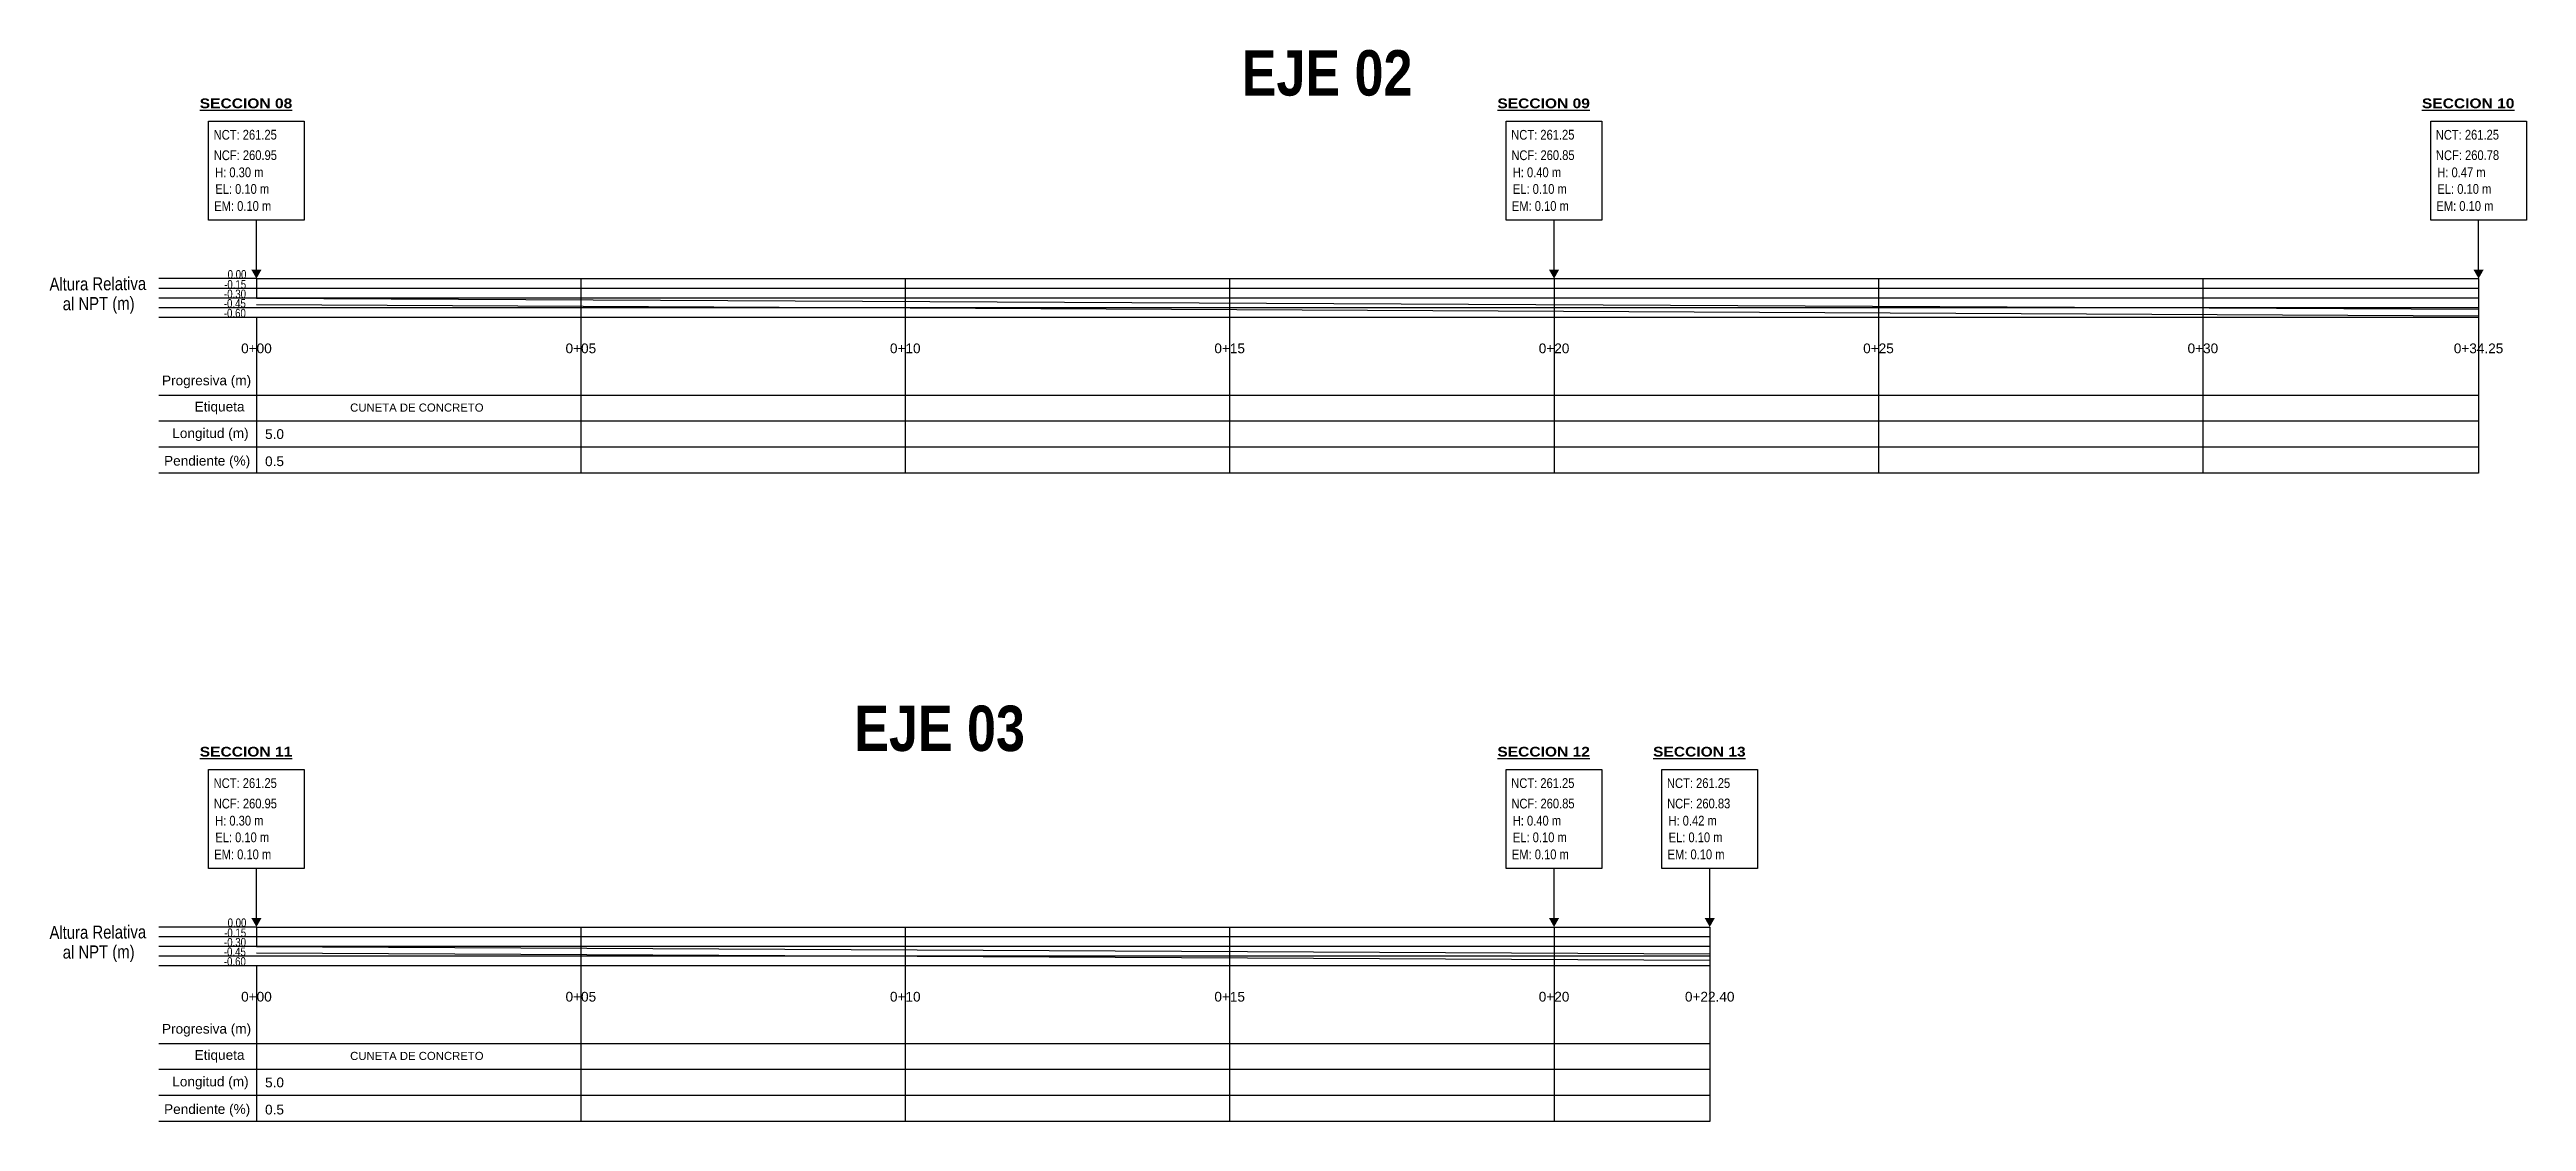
# Model space of a CAD drawing. Header units: millimetres. Extents: x 2085 to 2236, y 1365 to 1444.
# Drawn here: x 2085.16 to 2123.34, y 1417.86 to 1434.4 of the extents above; entities that cross this region are included whole.
import ezdxf
from ezdxf.enums import TextEntityAlignment as Align

# ---------------------------------------------------------------- set-up
doc = ezdxf.new("R2010")
doc.units = ezdxf.units.MM
for name, color, linetype, lineweight in [('A-AREA-IDEN', 7, 'Continuous', 5), ('CUNETAS', 5, 'Continuous', 0), ('TEXTO', 255, 'Continuous', 5)]:
    doc.layers.add(name, color=color, linetype=linetype, lineweight=lineweight)
for name, color, linetype in [('ANNOTATION', 7, 'Continuous'), ('ANNOTATION_TABLE', 254, 'Continuous'), ('GRID_TEXT', 7, 'Continuous')]:
    doc.layers.add(name, color=color, linetype=linetype)
doc.styles.add('Arial', font='arial.ttf', dxfattribs={"height": 2})
doc.styles.add('ARIAL NARROW', font='ARIALN.TTF')
doc.styles.add('MtXpl_Arial_Black', font='')
doc.styles.add('MtXpl_Arial_Narrow', font='ARIALNB.TTF')
doc.styles.add('NP25', font='arial.ttf', dxfattribs={"height": 0.075})
doc.styles.get("Standard").update_dxf_attribs({"font": 'arial.ttf'})
doc.styles.add('Swis721 Cn BT', font='swissc.ttf')
doc.styles.get('MtXpl_Arial_Black').set_extended_font_data('Arial Black')

msp = doc.modelspace()

# ---------------------------------------------------------------- texts
at = {"color": 7, "lineweight": -3, "char_height": 0.125, "width": 2.42739, "attachment_point": 1, "style": 'Arial'}
for insert in [(2089.796, 1428.937), (2089.796, 1418.937)]:
    msp.add_mtext('CUNETA DE CONCRETO', dxfattribs=dict(at, insert=insert))
at = {"layer": 'A-AREA-IDEN', "char_height": 0.7, "width": 3.18716, "attachment_point": 1, "style": 'MtXpl_Arial_Narrow'}
for s, insert in [('EJE 02', (2103.539, 1434.387)), ('EJE 03', (2097.566, 1424.278))]:
    msp.add_mtext(s, dxfattribs=dict(at, insert=insert))
at = {"layer": 'ANNOTATION', "lineweight": -3, "style": 'Swis721 Cn BT'}
for s, height, p in [('NCT: 261.25', 0.15, (2087.692, 1433.081)), ('NCT: 261.25', 0.15, (2107.692, 1433.081)), ('NCT: 261.25', 0.15, (2121.942, 1433.081)), ('NCF: 260.95', 0.15, (2087.694, 1432.766)), ('NCF: 260.85', 0.15, (2107.694, 1432.766)), ('NCF: 260.78', 0.15, (2121.944, 1432.766)), ('H: 0.30 m', 0.15, (2087.715, 1432.502)), ('H: 0.40 m', 0.15, (2107.715, 1432.502)), ('H: 0.47 m', 0.15, (2121.965, 1432.502)), ('EM: 0.10 m   ', 0.15, (2087.701, 1431.982)), ('EL: 0.10 m   ', 0.15, (2087.717, 1432.245)), ('EM: 0.10 m   ', 0.15, (2107.701, 1431.982)), ('EL: 0.10 m   ', 0.15, (2107.717, 1432.245)), ('EM: 0.10 m   ', 0.15, (2121.951, 1431.982)), ('EL: 0.10 m   ', 0.15, (2121.967, 1432.245)), (' 0.00', 0.13, (2087.866, 1430.929)), ('-0.45', 0.13, (2087.849, 1430.481)), ('-0.30', 0.13, (2087.852, 1430.628)), ('-0.15', 0.13, (2087.854, 1430.774)), ('-0.60', 0.13, (2087.849, 1430.331)), ('NCT: 261.25', 0.15, (2087.692, 1423.081)), ('NCF: 260.95', 0.15, (2087.694, 1422.766)), ('NCT: 261.25', 0.15, (2107.692, 1423.081)), ('NCF: 260.85', 0.15, (2107.694, 1422.766)), ('NCT: 261.25', 0.15, (2110.092, 1423.081)), ('NCF: 260.83', 0.15, (2110.094, 1422.766)), ('H: 0.30 m', 0.15, (2087.715, 1422.502)), ('H: 0.40 m', 0.15, (2107.715, 1422.502)), ('H: 0.42 m', 0.15, (2110.115, 1422.502)), ('EL: 0.10 m   ', 0.15, (2087.717, 1422.245)), ('EL: 0.10 m   ', 0.15, (2107.717, 1422.245)), ('EL: 0.10 m   ', 0.15, (2110.117, 1422.245)), ('EM: 0.10 m   ', 0.15, (2087.701, 1421.982)), ('EM: 0.10 m   ', 0.15, (2107.701, 1421.982)), ('EM: 0.10 m   ', 0.15, (2110.101, 1421.982)), (' 0.00', 0.13, (2087.866, 1420.929)), ('-0.30', 0.13, (2087.852, 1420.628)), ('-0.15', 0.13, (2087.854, 1420.774)), ('-0.45', 0.13, (2087.849, 1420.481)), ('-0.60', 0.13, (2087.849, 1420.331))]:
    msp.add_text(s, height=height, rotation=0.15, dxfattribs=at).set_placement(p, align=Align.MIDDLE_LEFT)
at = {"layer": 'ANNOTATION_TABLE', "color": 7, "lineweight": -3, "style": 'NP25'}
for s, p in [('Progresiva (m)', (2088.27, 1429.295)), ('Etiqueta', (2088.168, 1428.89)), ('Longitud (m)', (2088.231, 1428.481)), ('5.0', (2088.776, 1428.466)), ('Pendiente (%%%)', (2088.256, 1428.056)), ('0.5', (2088.776, 1428.047)), ('Progresiva (m)', (2088.27, 1419.295)), ('Etiqueta', (2088.168, 1418.89)), ('Longitud (m)', (2088.231, 1418.481)), ('5.0', (2088.776, 1418.466)), ('Pendiente (%%%)', (2088.256, 1418.056)), ('0.5', (2088.776, 1418.047))]:
    msp.add_text(s, height=0.15, rotation=0.1, dxfattribs=at).set_placement(p, align=Align.MIDDLE_RIGHT)
at = {"layer": 'GRID_TEXT', "lineweight": -3, "style": 'ARIAL NARROW'}
for s, p in [('Altura Relativa', (2085.908, 1430.623)), ('al NPT (m)', (2085.921, 1430.319)), ('Altura Relativa', (2085.908, 1420.623)), ('al NPT (m)', (2085.921, 1420.319))]:
    msp.add_text(s, height=0.2, rotation=0.4, dxfattribs=at).set_placement(p, align=Align.BOTTOM_CENTER)
at = {"layer": 'GRID_TEXT', "color": 7, "lineweight": -3}
for s, p in [('0+00', (2088.352, 1429.863)), ('0+05', (2093.352, 1429.863)), ('0+10', (2098.352, 1429.863)), ('0+15', (2103.352, 1429.863)), ('0+20', (2108.352, 1429.863)), ('0+25', (2113.352, 1429.863)), ('0+30', (2118.352, 1429.863)), ('0+34.25', (2122.601, 1429.863)), ('0+00', (2088.352, 1419.863)), ('0+05', (2093.352, 1419.863)), ('0+10', (2098.352, 1419.863)), ('0+15', (2103.352, 1419.863)), ('0+20', (2108.352, 1419.863)), ('0+22.40', (2110.751, 1419.863))]:
    msp.add_text(s, height=0.15, dxfattribs=at).set_placement(p, align=Align.TOP_CENTER)
at = {"layer": 'TEXTO', "color": 18, "lineweight": -3, "true_color": 0x000000, "style": 'MtXpl_Arial_Black'}
for s, p in [('%%USECCION 08', (2087.478, 1433.492)), ('%%USECCION 09', (2107.478, 1433.492)), ('%%USECCION 10', (2121.728, 1433.492)), ('%%USECCION 11', (2087.478, 1423.492)), ('%%USECCION 12', (2107.478, 1423.492)), ('%%USECCION 13', (2109.878, 1423.492))]:
    msp.add_text(s, height=0.15, dxfattribs=at).set_placement(p)

# ---------------------------------------------------------------- hatches: boundary and pattern name
at = {"lineweight": -3}
h = msp.add_hatch(color=256, dxfattribs=at)
h.dxf.hatch_style = 1
h.paths.add_polyline_path([(2088.429, 1431), (2088.274, 1431), (2088.352, 1430.863)])
h = msp.add_hatch(color=256, dxfattribs=at)
h.dxf.hatch_style = 1
h.paths.add_polyline_path([(2108.429, 1431), (2108.274, 1431), (2108.352, 1430.863)])
h = msp.add_hatch(color=256, dxfattribs=at)
h.dxf.hatch_style = 1
h.paths.add_polyline_path([(2122.679, 1431), (2122.524, 1431), (2122.602, 1430.863)])
h = msp.add_hatch(color=256, dxfattribs=at)
h.dxf.hatch_style = 1
h.paths.add_polyline_path([(2088.429, 1421), (2088.274, 1421), (2088.352, 1420.863)])
h = msp.add_hatch(color=256, dxfattribs=at)
h.dxf.hatch_style = 1
h.paths.add_polyline_path([(2108.429, 1421), (2108.274, 1421), (2108.352, 1420.863)])
h = msp.add_hatch(color=256, dxfattribs=at)
h.dxf.hatch_style = 1
h.paths.add_polyline_path([(2110.829, 1421), (2110.674, 1421), (2110.752, 1420.863)])

# ---------------------------------------------------------------- linework, layer by layer
at = {"color": 9, "lineweight": -3}
for p, q in [((2088.352, 1430.99), (2088.352, 1431.766)), ((2108.352, 1430.99), (2108.352, 1431.766)), ((2122.602, 1430.99), (2122.602, 1431.766)), ((2088.352, 1430.863), (2086.845, 1430.863)), ((2093.352, 1430.863), (2093.352, 1430.263)), ((2098.352, 1430.863), (2098.352, 1430.263)), ((2103.352, 1430.863), (2103.352, 1430.263)), ((2108.352, 1430.863), (2108.352, 1430.263)), ((2113.352, 1430.863), (2113.352, 1430.263)), ((2118.352, 1430.863), (2118.352, 1430.263)), ((2122.602, 1430.863), (2122.602, 1430.263)), ((2122.602, 1430.713), (2086.845, 1430.713)), ((2088.352, 1430.713), (2086.845, 1430.713)), ((2122.602, 1430.563), (2086.845, 1430.563)), ((2088.352, 1430.563), (2086.845, 1430.563)), ((2122.602, 1430.413), (2086.845, 1430.413)), ((2122.602, 1430.263), (2086.845, 1430.263)), ((2088.352, 1430.413), (2087.093, 1430.413)), ((2088.352, 1430.263), (2087.093, 1430.263)), ((2088.352, 1430.263), (2088.352, 1427.863)), ((2093.352, 1430.263), (2093.352, 1427.863)), ((2098.352, 1430.263), (2098.352, 1427.863)), ((2103.352, 1430.263), (2103.352, 1427.863)), ((2108.352, 1430.263), (2108.352, 1427.863)), ((2113.352, 1430.263), (2113.352, 1427.863)), ((2118.352, 1430.263), (2118.352, 1427.863)), ((2122.601, 1430.263), (2122.601, 1427.863)), ((2122.601, 1429.063), (2086.845, 1429.063)), ((2122.601, 1428.663), (2086.845, 1428.663)), ((2122.601, 1428.263), (2086.845, 1428.263)), ((2122.601, 1427.863), (2086.845, 1427.863)), ((2088.352, 1420.99), (2088.352, 1421.766)), ((2108.352, 1420.99), (2108.352, 1421.766)), ((2110.752, 1420.99), (2110.752, 1421.766)), ((2088.352, 1420.863), (2086.845, 1420.863)), ((2110.752, 1420.713), (2086.845, 1420.713)), ((2088.352, 1420.713), (2086.845, 1420.713)), ((2110.752, 1420.563), (2086.845, 1420.563)), ((2088.352, 1420.563), (2086.845, 1420.563)), ((2093.352, 1420.863), (2093.352, 1420.263)), ((2098.352, 1420.863), (2098.352, 1420.263)), ((2103.352, 1420.863), (2103.352, 1420.263)), ((2108.352, 1420.863), (2108.352, 1420.263)), ((2110.752, 1420.863), (2110.752, 1420.263)), ((2110.752, 1420.413), (2086.845, 1420.413)), ((2110.752, 1420.263), (2086.845, 1420.263)), ((2088.352, 1420.413), (2087.093, 1420.413)), ((2088.352, 1420.263), (2087.093, 1420.263)), ((2088.352, 1420.263), (2088.352, 1417.863)), ((2093.352, 1420.263), (2093.352, 1417.863)), ((2098.352, 1420.263), (2098.352, 1417.863)), ((2103.352, 1420.263), (2103.352, 1417.863)), ((2108.352, 1420.263), (2108.352, 1417.863)), ((2110.751, 1420.263), (2110.751, 1417.863)), ((2110.751, 1419.063), (2086.845, 1419.063)), ((2110.751, 1418.663), (2086.845, 1418.663)), ((2110.751, 1418.263), (2086.845, 1418.263)), ((2110.751, 1417.863), (2086.845, 1417.863))]:
    msp.add_line(p, q, dxfattribs=at)
at = {"color": 6, "lineweight": 30}
for p, q in [((2088.352, 1430.563), (2122.602, 1430.392)), ((2088.351, 1430.463), (2122.601, 1430.292)), ((2088.352, 1420.563), (2110.752, 1420.451)), ((2088.351, 1420.463), (2110.751, 1420.351))]:
    msp.add_line(p, q, dxfattribs=at)
at = {"lineweight": -3}
for points in [[(2087.614, 1433.29), (2089.089, 1433.29), (2089.089, 1431.766), (2087.614, 1431.766)], [(2107.614, 1433.29), (2109.089, 1433.29), (2109.089, 1431.766), (2107.614, 1431.766)], [(2121.864, 1433.29), (2123.339, 1433.29), (2123.339, 1431.766), (2121.864, 1431.766)], [(2087.614, 1423.29), (2089.089, 1423.29), (2089.089, 1421.766), (2087.614, 1421.766)], [(2107.614, 1423.29), (2109.089, 1423.29), (2109.089, 1421.766), (2107.614, 1421.766)], [(2110.014, 1423.29), (2111.489, 1423.29), (2111.489, 1421.766), (2110.014, 1421.766)]]:
    msp.add_lwpolyline(points, close=True, dxfattribs=at)
at = {"layer": 'CUNETAS', "color": 5, "lineweight": 30}
for p, q in [((2088.352, 1430.863), (2122.602, 1430.863)), ((2088.352, 1420.863), (2110.752, 1420.863))]:
    msp.add_line(p, q, dxfattribs=at)
at = {"layer": 'CUNETAS', "color": 1, "lineweight": 30}
for p, q in [((2088.352, 1430.863), (2088.352, 1430.563)), ((2088.352, 1420.863), (2088.352, 1420.563))]:
    msp.add_line(p, q, dxfattribs=at)
at = {"layer": 'CUNETAS', "color": 1, "lineweight": 30, "flags": 128}
for points in [[(2108.352, 1430.863), (2108.352, 1430.463)], [(2122.602, 1430.863), (2122.602, 1430.392)], [(2108.352, 1420.863), (2108.352, 1420.463)], [(2110.752, 1420.863), (2110.752, 1420.451)]]:
    msp.add_lwpolyline(points, dxfattribs=at)

msp.set_redraw_order([(e.dxf.handle, doc.entitydb.next_handle()) for e in msp.query("TEXT MTEXT ATTDEF DIMENSION ARC_DIMENSION")])  # texts and dimensions are drawn at this point

doc.saveas('drawing.dxf')
